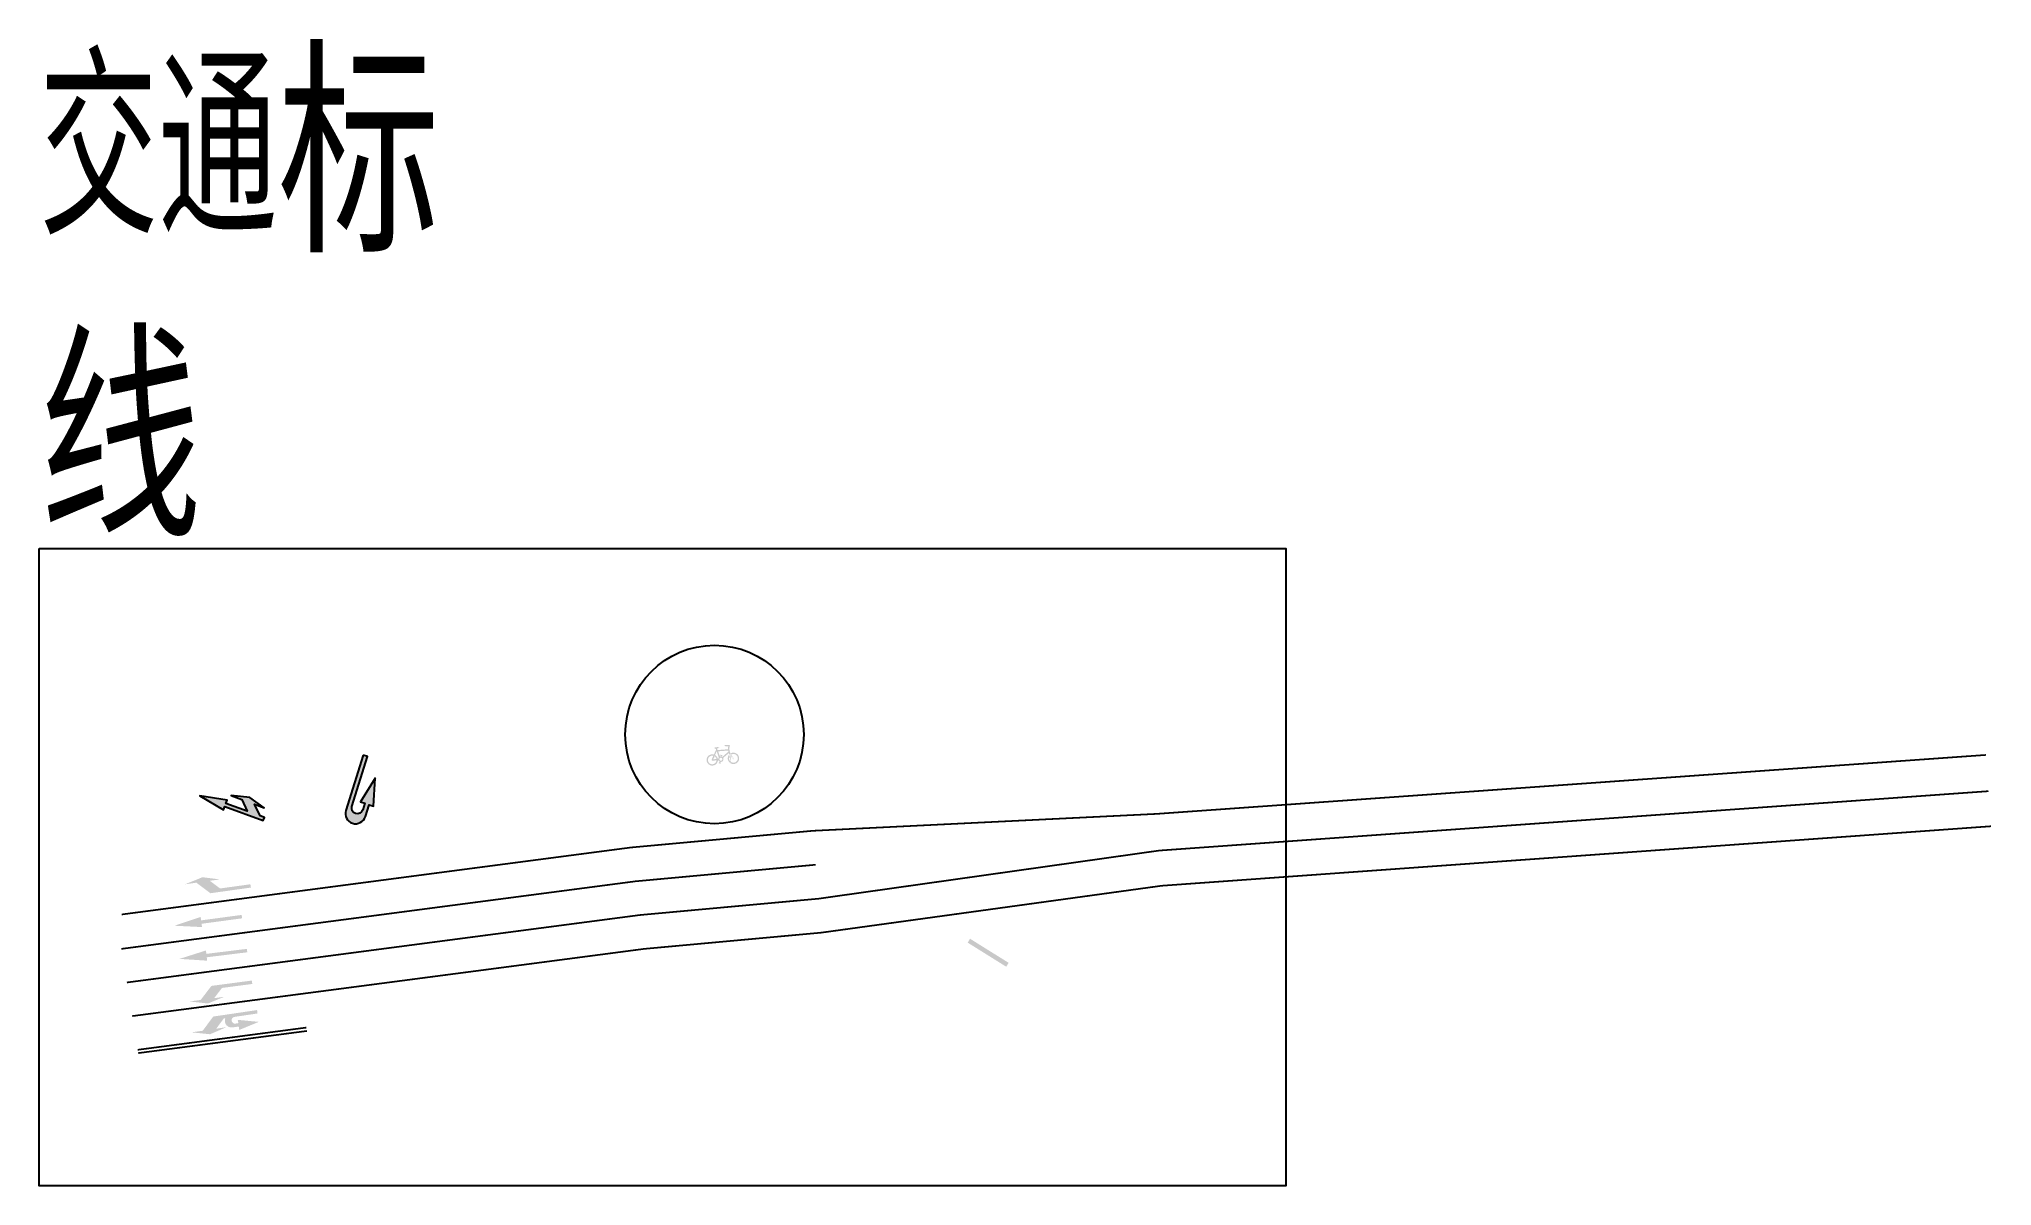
# Model space of a CAD drawing. Header units: millimetres. Extents: x 108070 to 108876, y 12470 to 12955.
# Drawn here: x 108112.8 to 108284.8, y 12586.3 to 12687.3 of the extents above; entities that cross this region are included whole.
import ezdxf

# ---------------------------------------------------------------- set-up
doc = ezdxf.new("R2010")
doc.units = ezdxf.units.MM
doc.header["$LTSCALE"] = 10
doc.linetypes.add('JTSS01', pattern=[6, 2, -4])
for name, color, linetype in [('@-交通标志', 7, 'CONTINUOUS'), ('@-地面图案', 7, 'CONTINUOUS'), ('@-路面边线', 7, 'CONTINUOUS')]:
    doc.layers.add(name, color=color, linetype=linetype)
doc.layers.add('@-道路标线', color=7, linetype='CONTINUOUS', lineweight=0)
doc.styles.add('gpshz', font='txt.shx', dxfattribs={"width": 0.7, "bigfont": 'hztxt.shx'})

msp = doc.modelspace()

# ---------------------------------------------------------------- texts
at = {"layer": '@-交通标志', "insert": (108112.79, 12685.11), "char_height": 15, "width": 44.2553, "attachment_point": 1, "style": 'gpshz'}
msp.add_mtext('交通{\\fSimSun|b0|i0|c134|p2;标线}', dxfattribs=at)

# ---------------------------------------------------------------- blocks, each defined once
blk = doc.blocks.new('6米直行加右转')
at = {"layer": '@-地面图案'}
blk.add_hatch(color=256, dxfattribs=at).paths.add_polyline_path([(1.6, -0.15), (3.6, -0.15), (3.6, -0.45), (6, 0), (3.6, 0.45), (3.6, 0.15), (0, 0.15), (0, -0.15), (0.4, -0.15), (1.2, -0.95), (0.3, -0.95), (1.8, -1.35), (3.4, -0.95), (2.4, -0.95)])
at = {"layer": '@-地面图案', "linetype": 'Continuous'}
blk.add_lwpolyline([(1.8, -1.35), (3.4, -0.95), (2.4, -0.95), (1.6, -0.15), (3.6, -0.15), (3.6, -0.45), (6, 0), (3.6, 0.45), (3.6, 0.15), (0, 0.15), (0, -0.15), (0.4, -0.15), (1.2, -0.95), (0.3, -0.95)], close=True, dxfattribs=at)
blk = doc.blocks.new('6米调头箭头')
at = {"layer": '@-地面图案'}
blk.add_hatch(color=256, dxfattribs=at).paths.add_polyline_path([(5.1, -0.19, 1), (5.1, 1.61), (4, 1.61), (4, 2.01), (1.6, 1.41), (4, 0.81), (4, 1.21), (4.6, 1.21, -1), (4.6, 0.21), (0, 0.21), (0, -0.19)])
at = {"layer": '@-地面图案', "flags": 128}
blk.add_lwpolyline([(0, -0.19), (5.1, -0.19, 1), (5.1, 1.61), (4, 1.61), (4, 2.01), (1.6, 1.41), (4, 0.81), (4, 1.21), (4.6, 1.21, -1), (4.6, 0.21), (0, 0.21)], format="xyb", close=True, dxfattribs=at)

# ---------------------------------------------------------------- hatches: boundary and pattern name
at = {"layer": '@-路面边线'}
h = msp.add_hatch(color=256, dxfattribs=at)
h.dxf.hatch_style = 1
h.paths.add_polyline_path([(108198.19, 12605.93), (108194.79, 12608.05), (108194.58, 12607.71), (108197.97, 12605.59)])
at = {"layer": '@-道路标线'}
h = msp.add_hatch(color=7, dxfattribs=at)
edge = h.paths.add_edge_path()
edge.add_line((108172.42, 12624.71), (108172.4, 12624.77))
edge.add_ellipse((108172.36, 12625.22), major_axis=(0.139, 0.435), ratio=0.999981, start_angle=200.1196, end_angle=202.2, ccw=False)
edge.add_ellipse((108172.39, 12624.92), major_axis=(0.143, -0.046), ratio=1, start_angle=219.859, end_angle=284.2786, ccw=False)
edge.add_ellipse((108172.29, 12624.87), major_axis=(0.0408, -0.013), ratio=1, start_angle=113.1833, end_angle=206.5013, ccw=False)
edge.add_line((108172.29, 12624.91), (108172.68, 12624.94))
edge.add_ellipse((108172.65, 12624.92), major_axis=(0.0397, -0.0126), ratio=1, start_angle=310.8133, end_angle=405.9425, ccw=False)
edge.add_ellipse((108172.36, 12625.22), major_axis=(0.435, -0.139), ratio=1, start_angle=307.0992, end_angle=329.1446, ccw=False)
edge.add_line((108172.51, 12624.79), (108172.55, 12624.67))
edge.add_line((108172.55, 12624.67), (108173.47, 12624.74))
edge.add_ellipse((108174.65, 12624.8), major_axis=(0.36, 1.12), ratio=1, start_angle=102.934, end_angle=110.4751, ccw=False)
edge.add_line((108173.47, 12624.9), (108173.5, 12625))
edge.add_line((108173.5, 12625), (108173.22, 12625.01))
edge.add_ellipse((108173.22, 12625.07), major_axis=(0.0178, 0.0559), ratio=1, start_angle=15.08, end_angle=195.08, ccw=False)
edge.add_line((108173.23, 12625.13), (108173.58, 12625.12))
edge.add_ellipse((108173.58, 12625.06), major_axis=(0.0179, 0.0562), ratio=1, start_angle=-94.401, end_angle=20.9723, ccw=False)
edge.add_line((108173.63, 12625.04), (108173.59, 12624.88))
edge.add_ellipse((108174.65, 12624.8), major_axis=(1.01, -0.32), ratio=1, start_angle=193.5524, end_angle=221.8935)
edge.add_ellipse((108173.95, 12623.94), major_axis=(0.48, -0.153), ratio=1, start_angle=-98.1899, end_angle=139.7105, ccw=False)
edge.add_ellipse((108173.95, 12623.94), major_axis=(0.48, -0.153), ratio=1, start_angle=153.4876, end_angle=261.8101, ccw=False)
edge.add_ellipse((108174.65, 12624.8), major_axis=(1.12, -0.36), ratio=1, start_angle=217.7232, end_angle=223.386, ccw=False)
edge.add_line((108173.54, 12624.4), (108173.04, 12623.98))
edge.add_ellipse((108172.84, 12623.86), major_axis=(0.22, -0.07), ratio=1, start_angle=280.9424, end_angle=407.6811, ccw=False)
edge.add_line((108172.81, 12623.63), (108172.8, 12623.56))
edge.add_line((108172.8, 12623.56), (108172.84, 12623.55))
edge.add_line((108172.84, 12623.55), (108172.82, 12623.47))
edge.add_line((108172.82, 12623.47), (108172.65, 12623.51))
edge.add_line((108172.65, 12623.51), (108172.67, 12623.59))
edge.add_line((108172.67, 12623.59), (108172.71, 12623.58))
edge.add_line((108172.71, 12623.58), (108172.73, 12623.66))
edge.add_ellipse((108172.84, 12623.86), major_axis=(0.07, 0.22), ratio=1, start_angle=156.0779, end_angle=169.4568, ccw=False)
edge.add_line((108172.68, 12623.69), (108172.66, 12623.71))
edge.add_ellipse((108172.84, 12623.86), major_axis=(0.22, -0.07), ratio=1, start_angle=219.2364, end_angle=238.4056, ccw=False)
edge.add_line((108172.62, 12623.78), (108172.58, 12623.77))
edge.add_ellipse((108172.08, 12623.8), major_axis=(0.152, 0.477), ratio=1, start_angle=251.553, end_angle=283.9773, ccw=False)
edge.add_line((108172.49, 12623.51), (108172.4, 12623.42))
edge.add_ellipse((108172.08, 12623.8), major_axis=(0.477, -0.152), ratio=1, start_angle=90.726, end_angle=327.3861, ccw=False)
edge.add_line((108172.23, 12624.28), (108172.42, 12624.71))
edge = h.paths.add_edge_path(flags=16)
edge.add_line((108172.6, 12624.56), (108172.77, 12624.08))
edge.add_ellipse((108172.84, 12623.86), major_axis=(0.22, -0.07), ratio=0.999999, start_angle=113.3331, end_angle=125.8188, ccw=False)
edge.add_line((108172.81, 12624.09), (108172.83, 12624.17))
edge.add_line((108172.83, 12624.17), (108172.78, 12624.18))
edge.add_line((108172.78, 12624.18), (108172.8, 12624.26))
edge.add_line((108172.8, 12624.26), (108172.98, 12624.23))
edge.add_line((108172.98, 12624.23), (108172.96, 12624.15))
edge.add_line((108172.96, 12624.15), (108172.91, 12624.15))
edge.add_line((108172.91, 12624.15), (108172.9, 12624.08))
edge.add_ellipse((108172.84, 12623.86), major_axis=(0.07, 0.22), ratio=1, start_angle=-12.8014, end_angle=1.8475, ccw=False)
edge.add_line((108172.95, 12624.06), (108173.5, 12624.52))
edge.add_ellipse((108174.65, 12624.8), major_axis=(1.12, -0.36), ratio=1, start_angle=206.1846, end_angle=211.5226, ccw=False)
edge.add_line((108173.48, 12624.63), (108172.6, 12624.56))
edge = h.paths.add_edge_path(flags=16)
edge.add_line((108172.47, 12624.56), (108172.33, 12624.24))
edge.add_ellipse((108172.08, 12623.8), major_axis=(0.477, -0.152), ratio=1, start_angle=387.4429, end_angle=437.7306, ccw=False)
edge.add_line((108172.58, 12623.89), (108172.61, 12623.89))
edge.add_ellipse((108172.84, 12623.86), major_axis=(0.07, 0.22), ratio=1, start_angle=66.1213, end_angle=99.7961, ccw=False)
edge.add_line((108172.66, 12624.01), (108172.47, 12624.56))
edge = h.paths.add_edge_path(flags=16)
edge.add_line((108172.73, 12623.77), (108172.74, 12623.76))
edge.add_ellipse((108172.84, 12623.86), major_axis=(0.101, 0.097), ratio=0.999998, start_angle=184.5029, end_angle=536.8305)
edge = h.paths.add_edge_path(flags=16)
edge.add_ellipse((108173.95, 12623.94), major_axis=(0.369, -0.117), ratio=1, start_angle=158.9142, end_angle=261.7295)
edge.add_ellipse((108173.95, 12623.94), major_axis=(0.369, -0.117), ratio=1, start_angle=261.7295, end_angle=501.1212)
edge.add_ellipse((108174.65, 12624.8), major_axis=(1.01, -0.32), ratio=1, start_angle=228.2604, end_angle=249.284)
edge.add_ellipse((108173.95, 12623.92), major_axis=(0.0559, -0.0178), ratio=0.999998, start_angle=249.7117, end_angle=428.8563, ccw=False)
edge.add_ellipse((108174.65, 12624.8), major_axis=(1.12, -0.36), ratio=1, start_angle=229.4454, end_angle=249.284, ccw=False)
edge = h.paths.add_edge_path(flags=16)
edge.add_line((108172.29, 12624.13), (108172.17, 12623.86))
edge.add_line((108172.17, 12623.86), (108172.46, 12623.88))
edge.add_ellipse((108172.08, 12623.8), major_axis=(0.365, -0.116), ratio=1, start_angle=29.1315, end_angle=75.8249)
edge = h.paths.add_edge_path(flags=16)
edge.add_ellipse((108172.08, 12623.8), major_axis=(0.365, -0.116), ratio=1, start_angle=92.8257, end_angle=327.3861)
edge.add_line((108172.33, 12623.51), (108172.39, 12623.58))
edge.add_ellipse((108172.08, 12623.8), major_axis=(0.365, -0.116), ratio=1, start_angle=341.553, end_angle=371.5107)
edge.add_line((108172.46, 12623.76), (108172.1, 12623.74))
edge.add_ellipse((108172.09, 12623.8), major_axis=(0.0199, 0.0625), ratio=1, start_angle=79.8264, end_angle=206.8305, ccw=False)
edge.add_line((108172.03, 12623.83), (108172.18, 12624.18))
for points in [[(108131.42, 12612.71), (108131.4, 12612.85), (108128.73, 12612.48), (108127.83, 12613.16), (108128.72, 12613.28), (108127.18, 12613.47), (108125.65, 12612.85), (108126.64, 12612.99), (108127.88, 12612.06), (108131.45, 12612.56)], [(108130.65, 12610), (108130.63, 12610.15), (108127.06, 12609.67), (108127.02, 12609.97), (108124.7, 12609.2), (108127.14, 12609.08), (108127.1, 12609.37), (108130.67, 12609.85)], [(108131.11, 12607.01), (108131.09, 12607.16), (108127.52, 12606.72), (108127.49, 12607.02), (108125.16, 12606.28), (108127.59, 12606.12), (108127.56, 12606.42), (108131.13, 12606.86)], [(108132.01, 12601.62), (108131.99, 12601.77), (108128.13, 12601.2), (108127.2, 12599.95), (108126.21, 12599.81), (108127.85, 12599.64), (108129.28, 12600.26), (108128.39, 12600.13), (108129.06, 12601.03), (108129.19, 12601.05, 0.57735), (108129.83, 12600.24), (108130.38, 12600.32), (108130.42, 12600.02), (108132.14, 12600.73), (108130.29, 12600.91), (108130.34, 12600.62), (108130.09, 12600.58, -1), (108130, 12601.17), (108132.03, 12601.47)]]:
    msp.add_hatch(color=7, dxfattribs=at).paths.add_polyline_path(points)
at = {"layer": '@-道路标线', "extrusion": (0, 1e-16, -1)}
msp.add_hatch(color=7, dxfattribs=at).paths.add_polyline_path([(-108131.55, 12604.22), (-108131.57, 12604.07), (-108128.9, 12603.72), (-108128.21, 12602.82), (-108129.1, 12602.94), (-108127.66, 12602.35), (-108126.03, 12602.53), (-108127.02, 12602.66), (-108127.97, 12603.9), (-108131.53, 12604.37)])

# ---------------------------------------------------------------- linework, layer by layer
at = {"layer": '@-交通标志'}
msp.add_lwpolyline([(108112.79, 12642.42), (108222.59, 12642.42), (108222.59, 12586.28), (108112.79, 12586.28)], close=True, dxfattribs=at)
at = {"layer": '@-交通标志', "color": 1}
msp.add_circle((108172.28, 12626.04), 7.86, dxfattribs=at)
at = {"layer": '@-道路标线', "color": 7, "linetype": 'JTSS01', "ltscale": 0.1, "const_width": 0.15, "flags": 128}
for points in [[(108149.99, 12614.13), (108164.92, 12616.09), (108180.94, 12617.56), (108211.22, 12619.05), (108284.26, 12624.24)], [(108284.49, 12621.05), (108211.45, 12615.82), (108181.44, 12611.58), (108165.7, 12610.14), (108150.78, 12608.18)], [(108284.72, 12617.96), (108211.67, 12612.72), (108181.69, 12608.59), (108166.09, 12607.16), (108166.09, 12607.16), (108151.17, 12605.2)], [(108150.38, 12611.15), (108165.31, 12613.11), (108181.19, 12614.57)]]:
    msp.add_lwpolyline(points, dxfattribs=at)
at = {"layer": '@-道路标线', "color": 7, "linetype": 'Continuous', "const_width": 0.15, "flags": 128}
for points in [[(108120.06, 12610.19), (108149.99, 12614.13)], [(108120.04, 12607.16), (108150.38, 12611.15)], [(108120.52, 12604.2), (108150.78, 12608.18)], [(108120.99, 12601.24), (108151.17, 12605.2)]]:
    msp.add_lwpolyline(points, dxfattribs=at)
at = {"layer": '@-道路标线', "color": 30, "linetype": 'JTSS01', "ltscale": 0.1, "const_width": 0.15, "flags": 128}
msp.add_lwpolyline([(108136.34, 12600.23), (108121.47, 12598.27)], dxfattribs=at)
at = {"layer": '@-道路标线', "color": 30, "linetype": 'Continuous', "ltscale": 0.08, "const_width": 0.15, "flags": 128}
msp.add_lwpolyline([(108136.38, 12599.93), (108121.52, 12597.98)], dxfattribs=at)

# ---------------------------------------------------------------- block references
at = {"layer": '@-地面图案'}
for name, p, rotation in [('6米调头箭头', (108141.53, 12624.16), 252.4558379742385), ('6米直行加右转', (108132.58, 12618.6), 160.0087264641282)]:
    msp.add_blockref(name, p, dxfattribs=dict(at, rotation=rotation))

msp.set_redraw_order([(e.dxf.handle, doc.entitydb.next_handle()) for e in msp.query("TEXT MTEXT ATTDEF DIMENSION ARC_DIMENSION")])  # texts and dimensions are drawn at this point

doc.saveas('drawing.dxf')
